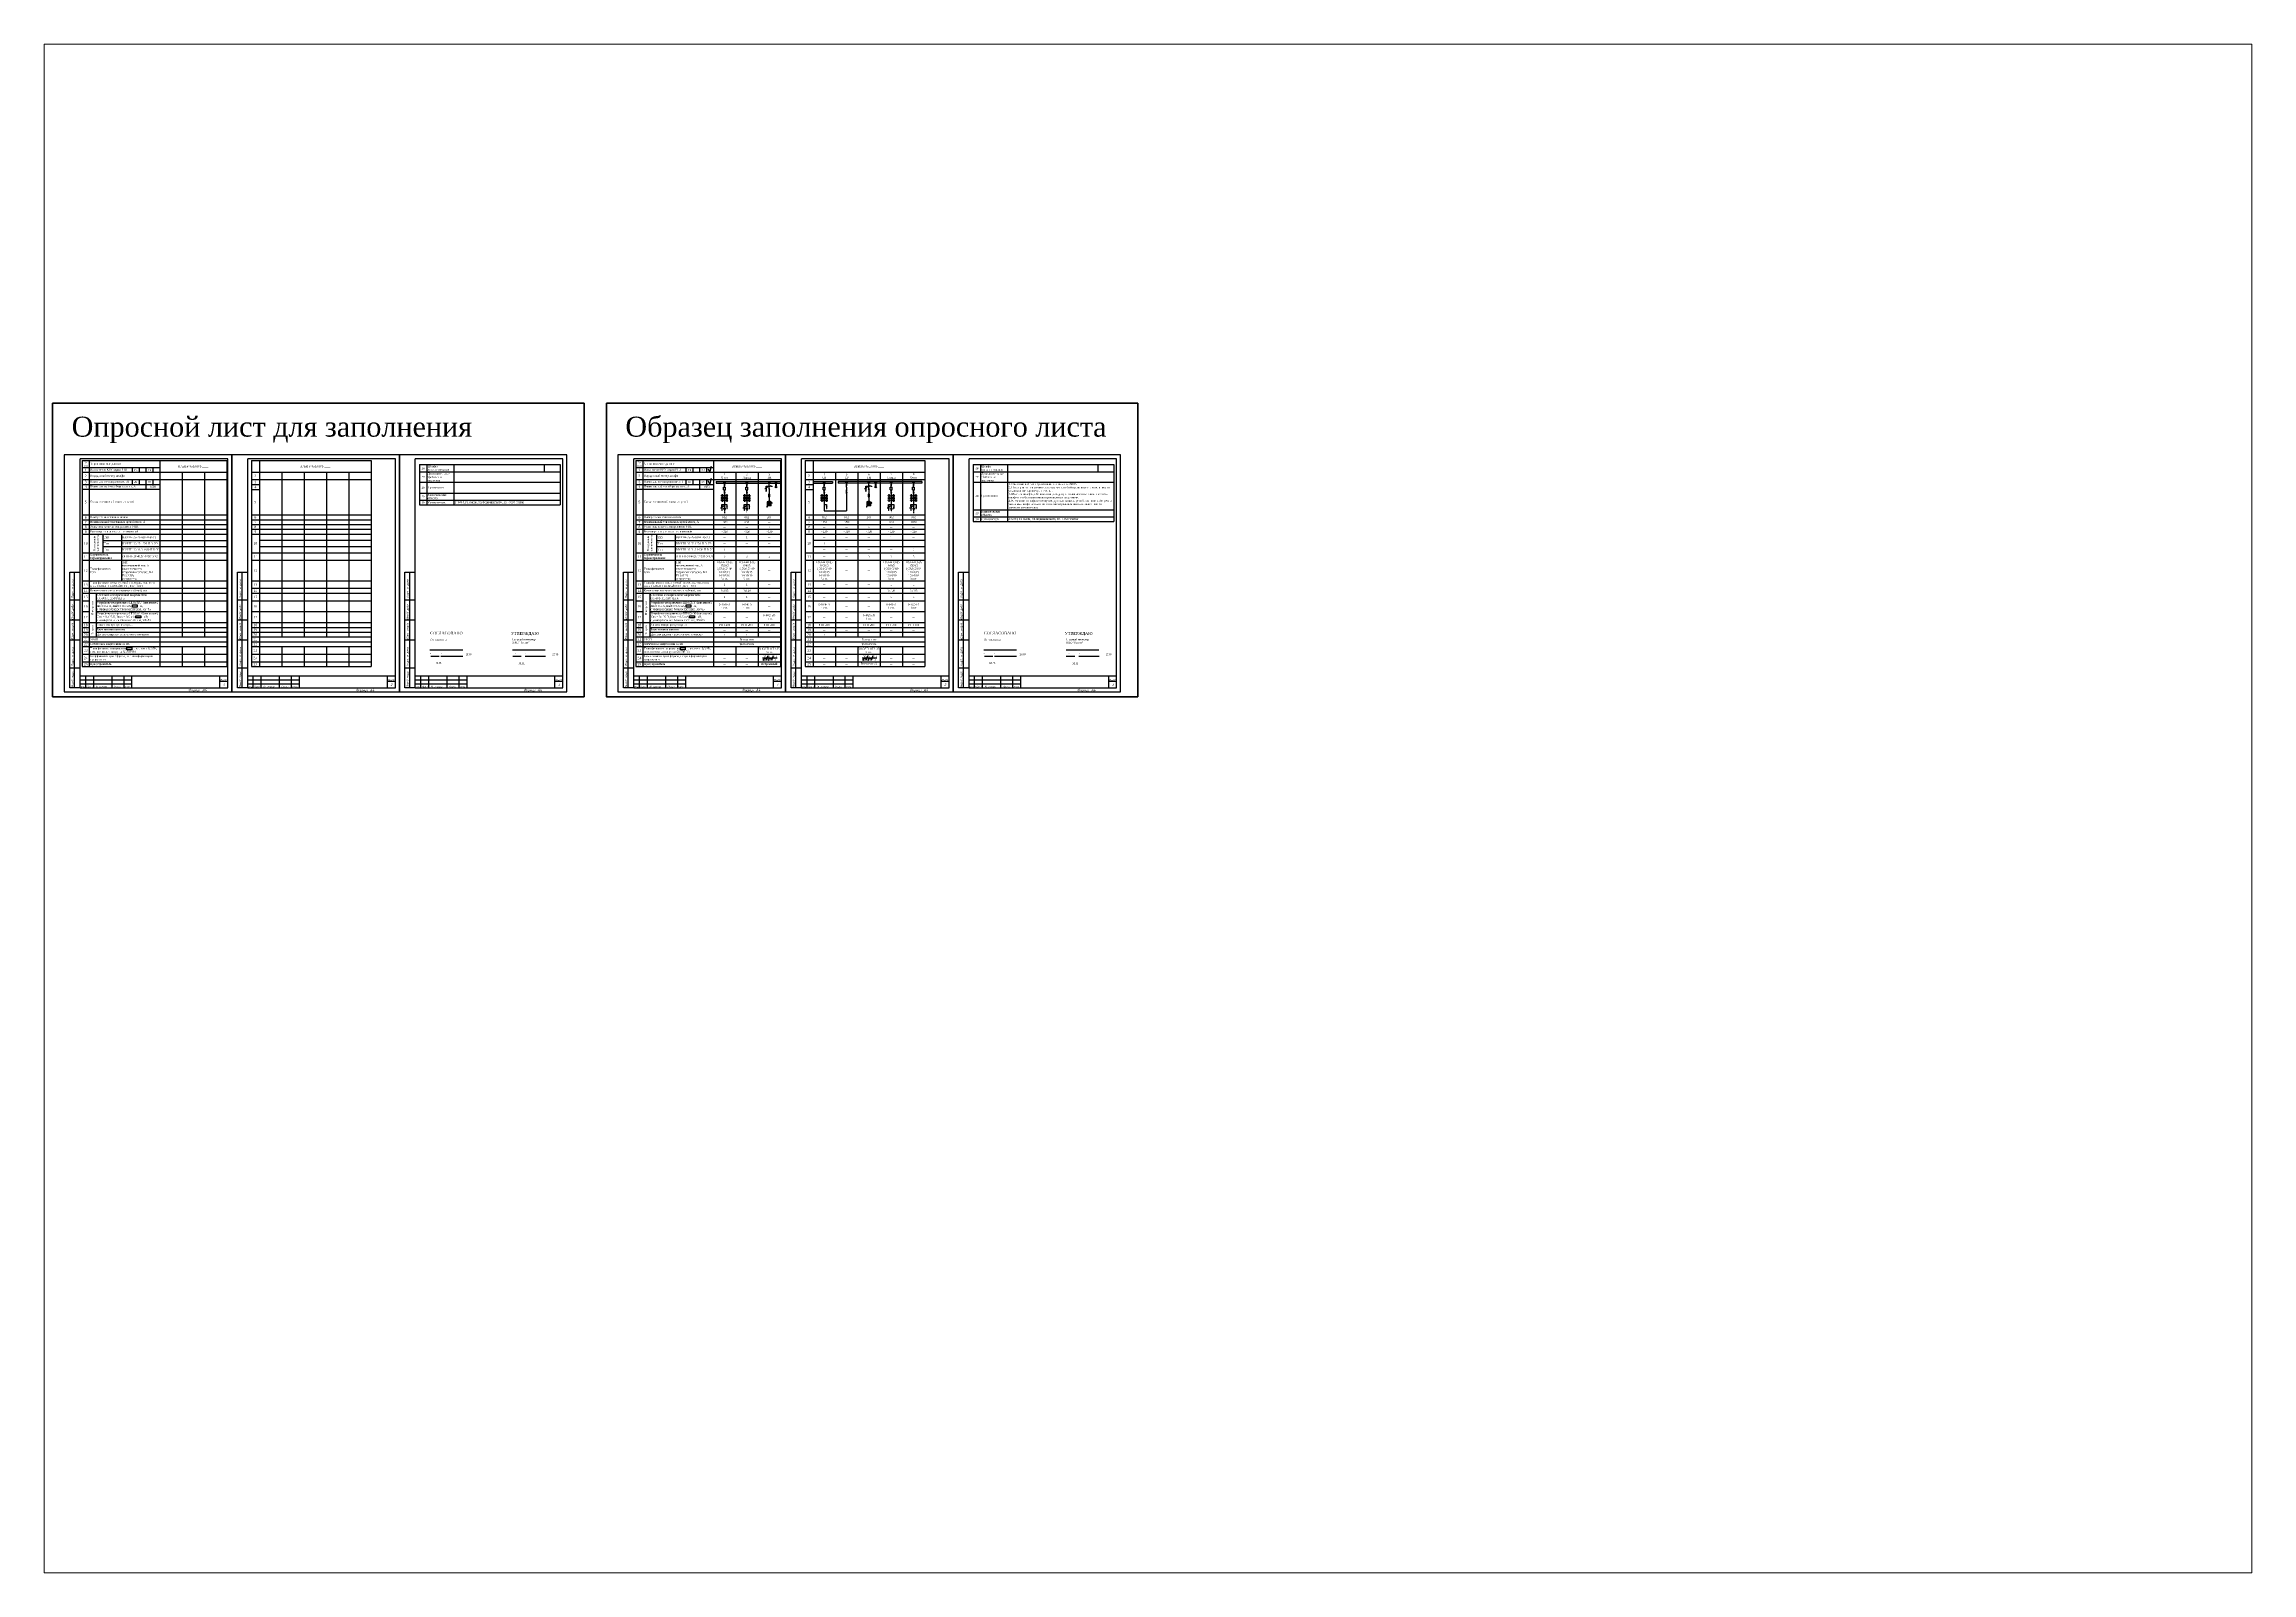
# Paper-space layout 'Лист11' of a CAD drawing. Extents: x 1.13 to 10.18, y 0.78 to 7.05.
# The model-space entities are those that its viewports show. They can reach past a viewport. Long polylines and large blocks are cut down to what shows.
import ezdxf
from ezdxf.enums import TextEntityAlignment as Align

# ---------------------------------------------------------------- set-up
doc = ezdxf.new("R2010")
doc.units = 0
doc.header["$MEASUREMENT"] = 0
doc.linetypes.add('НЕВИДИМАЯ2', pattern=[0.1875, 0.125, -0.0625])
doc.linetypes.add('ШТРИХОВАЯX2', pattern=[1.5, 1, -0.5])
doc.layers.get('0').update_dxf_attribs({"linetype": 'CONTINUOUS'})
doc.layers.add('1', color=7, linetype='CONTINUOUS')
doc.styles.add('ESKD1', font='simplex.shx', dxfattribs={"oblique": 15, "height": 3})
doc.styles.add('SIM', font='simplex.shx', dxfattribs={"oblique": 15})
doc.styles.get("Standard").update_dxf_attribs({"font": 'TIMES.TTF', "height": 2.5})
doc.styles.add('Бланк', font='TIMES.TTF', dxfattribs={"height": 2.5})
doc.styles.add('ОЛ', font='TIMES.TTF')

# ---------------------------------------------------------------- blocks, each defined once
blk = doc.blocks.new('*T29')
at = {"color": 0, "linetype": 'ByBlock', "lineweight": -2, "transparency": 16777216}
for p, q in [((0, 0), (150, 0)), ((0, 0), (0, -258.1)), ((10, 0), (10, -258.1)), ((150, 0), (150, -258.1)), ((0, -14.8), (150, -14.8)), ((0, -23.9), (150, -23.9)), ((38, -14.8), (38, -221.1)), ((66, -14.8), (66, -221.1)), ((94, -14.8), (94, -221.1)), ((122, -14.8), (122, -221.1)), ((0, -30.1), (10, -30.1)), ((0, -36.3), (10, -36.3)), ((0, -68.2), (150, -68.2)), ((0, -74.2), (150, -74.2)), ((0, -80.1), (150, -80.1)), ((0, -86.1), (150, -86.1)), ((0, -92.1), (150, -92.1)), ((10, -99.9), (150, -99.9)), ((10, -107.7), (150, -107.7)), ((0, -115.5), (150, -115.5)), ((0, -124.9), (150, -124.9)), ((0, -150.6), (150, -150.6)), ((0, -160.1), (150, -160.1)), ((0, -166.1), (150, -166.1)), ((0, -175.6), (150, -175.6)), ((0, -189.3), (150, -189.3)), ((0, -203.1), (150, -203.1)), ((0, -209.1), (150, -209.1)), ((0, -215.1), (150, -215.1)), ((0, -221.1), (150, -221.1)), ((0, -227.1), (150, -227.1)), ((0, -233.1), (150, -233.1)), ((0, -242.7), (150, -242.7)), ((38, -233.1), (38, -258.1)), ((66, -233.1), (66, -258.1)), ((94, -233.1), (94, -258.1)), ((122, -233.1), (122, -258.1)), ((0, -252.2), (150, -252.2)), ((0, -258.1), (150, -258.1))]:
    blk.add_line(p, q, dxfattribs=at)
at = {"color": 0, "transparency": 16777216, "attachment_point": 5}
for s, insert, char_height, width in [('2', (5, -19.3), 3, 9.88), ('3', (5, -27), 3, 9.88), ('4\\PСВ', (24, -19.3), 2.5, 27.88), ('5\\PСР', (52, -19.3), 2.5, 27.88), ('ВРЕИ.674513.001-____', (80, -7.4), 2.5, 139.88), ('6\\PТН', (80, -19.3), 2.5, 27.88), ('7\\PЛиния ', (108, -19.3), 2.5, 27.88), ('8\\PВвод', (136, -19.3), 2.5, 27.88), ('4', (5, -33.2), 3, 9.88), ('5', (5, -52.2), 3, 9.88), ('8', (5, -83.1), 3, 9.88), ('6', (5, -71.2), 3, 9.88), ('7', (5, -77.1), 3, 9.88), ('1250', (24, -77.1), 2.5, 27.88), ('102', (24, -71.2), 2.5, 27.88), ('1250', (52, -77.1), 2.5, 27.88), ('012', (52, -71.2), 2.5, 27.88), ('201', (80, -71.2), 2.5, 27.88), ('{\\W3;-}', (80, -77.1), 2.5, 27.88), ('1', (80, -83.1), 2.5, 27.88), ('002', (108, -71.2), 2.5, 27.88), ('630', (108, -77.1), 2.5, 27.88), ('1600', (136, -77.1), 2.5, 27.88), ('002', (136, -71.2), 2.5, 27.88), ('10', (5, -103.8), 3, 9.88), ('9', (5, -89.1), 3, 9.88), ('~220', (24, -89.1), 2.5, 27.88), ('{\\W3;-}', (24, -83.1), 2.5, 27.88), ('{\\W3;-}', (24, -96), 2.5, 27.88), ('1', (24, -103.8), 2.5, 27.88), ('~220', (52, -89.1), 2.5, 27.88), ('{\\W3;-}', (52, -83.1), 2.5, 27.88), ('{\\W3;-}', (52, -96), 2.5, 27.88), ('{\\W3;-}', (52, -103.8), 2.5, 27.88), ('~220', (80, -89.1), 2.5, 27.88), ('{\\W3;-}', (80, -96), 2.5, 27.88), ('{\\W3;-}', (80, -103.8), 2.5, 27.88), ('~220', (108, -89.1), 2.5, 27.88), ('{\\W3;-}', (108, -83.1), 2.5, 27.88), ('{\\W3;-}', (108, -103.8), 2.5, 27.88), ('1', (108, -96), 2.5, 27.88), ('~220', (136, -89.1), 2.5, 27.88), ('{\\W3;-}', (136, -83.1), 2.5, 27.88), ('{\\W3;-}', (136, -96), 2.5, 27.88), ('{\\W3;-}', (136, -103.8), 2.5, 27.88), ('1', (136, -111.6), 2.5, 27.88), ('11', (5, -120.2), 3, 9.88), ('12', (5, -137.8), 3, 9.88), ('{\\C256;ТОЛ-НТЗ-35\\P1000/5\\P\\fTimes New Roman|b0|i0|c238|p18;\\T0.95;0,\\fTimes New Roman|b0|i0|c204|p18;5\\fTimes New Roman|b0|i0|c238|p18;S\\fTimes New Roman|b0|i0|c204|p18;/0,5/10Р\\fTimes New Roman|b0|i0|c238|p18;\\T1;\\P\\fTimes New Roman|b0|i0|c204|p18;10/10/15\\P10/10/10\\fTimes New Roman|b0|i0|c238|p18;\\P\\fTimes New Roman|b0|i0|c204|p18;3\\fTimes New Roman|b0|i0|c238|p18; \\fTimes New Roman|b0|i0|c204|p18;шт\\fTimes New Roman|b0|i0|c238|p18;.}', (24, -137.8), 2.5, 27.88), ('{\\W3;-}', (24, -111.6), 2.5, 27.88), ('{\\W3;-}', (24, -120.2), 2.5, 27.88), ('{\\W3;-}', (52, -111.6), 2.5, 27.88), ('{\\W3;-}', (52, -120.2), 2.5, 27.88), ('{\\W3;-}', (52, -137.8), 2.5, 27.88), ('{\\W3;-}', (80, -111.6), 2.5, 27.88), ('{\\W3;-}', (80, -137.8), 2.5, 27.88), ('3', (80, -120.2), 2.5, 27.88), ('{\\C256;ТОЛ-НТЗ-35\\P600/5\\P\\fTimes New Roman|b0|i0|c238|p18;\\T0.95;0,\\fTimes New Roman|b0|i0|c204|p18;5\\fTimes New Roman|b0|i0|c238|p18;S\\fTimes New Roman|b0|i0|c204|p18;/0,5/10Р\\fTimes New Roman|b0|i0|c238|p18;\\T1;\\P\\fTimes New Roman|b0|i0|c204|p18;10/10/15\\P10/10/10\\fTimes New Roman|b0|i0|c238|p18;\\P\\fTimes New Roman|b0|i0|c204|p18;3\\fTimes New Roman|b0|i0|c238|p18; \\fTimes New Roman|b0|i0|c204|p18;шт\\fTimes New Roman|b0|i0|c238|p18;.}', (108, -137.8), 2.5, 27.88), ('{\\W3;-}', (108, -111.6), 2.5, 27.88), ('3', (108, -120.2), 2.5, 27.88), ('{\\C256;ТОЛ-НТЗ-35\\P1500/5\\P\\fTimes New Roman|b0|i0|c238|p18;\\T0.95;0,\\fTimes New Roman|b0|i0|c204|p18;5\\fTimes New Roman|b0|i0|c238|p18;S\\fTimes New Roman|b0|i0|c204|p18;/0,5/10Р\\fTimes New Roman|b0|i0|c238|p18;\\T1;\\P\\fTimes New Roman|b0|i0|c204|p18;10/10/15\\P10/10/10\\fTimes New Roman|b0|i0|c238|p18;\\P\\fTimes New Roman|b0|i0|c204|p18;3\\fTimes New Roman|b0|i0|c238|p18; \\fTimes New Roman|b0|i0|c204|p18;шт\\fTimes New Roman|b0|i0|c238|p18;.}', (136, -137.8), 2.5, 27.88), ('3', (136, -120.2), 2.5, 27.88), ('13', (5, -155.4), 3, 9.88), ('14', (5, -163.1), 3, 9.88), ('{\\W3;-}', (24, -155.4), 2.5, 27.88), ('{\\W3;-}', (24, -163.1), 2.5, 27.88), ('{\\W3;-}', (52, -155.4), 2.5, 27.88), ('{\\W3;-}', (52, -163.1), 2.5, 27.88), ('{\\W3;-}', (80, -155.4), 2.5, 27.88), ('{\\W3;-}', (80, -163.1), 2.5, 27.88), ('3х120', (108, -163.1), 2.5, 27.88), ('1', (108, -155.4), 2.5, 27.88), ('3х185', (136, -163.1), 2.5, 27.88), ('1', (136, -155.4), 2.5, 27.88), ('15', (5, -170.8), 3, 9.88), ('16', (5, -182.5), 3, 9.88), ('0-1000 А\\P1 шт.', (24, -182.5), 2.5, 27.88), ('{\\W3;-}', (24, -170.8), 2.5, 27.88), ('{\\W3;-}', (52, -170.8), 2.5, 27.88), ('{\\W3;-}', (52, -182.5), 2.5, 27.88), ('0-40,5 кВ\\P1 шт.', (80, -196.2), 2.5, 27.88), ('{\\W3;-}', (80, -170.8), 2.5, 27.88), ('{\\W3;-}', (80, -182.5), 2.5, 27.88), ('0-600 А\\P1 шт.', (108, -182.5), 2.5, 27.88), ('1', (108, -170.8), 2.5, 27.88), ('0-1500 А\\P1 шт.', (136, -182.5), 2.5, 27.88), ('1', (136, -170.8), 2.5, 27.88), ('20', (5, -218.1), 3, 9.88), ('17', (5, -196.2), 3, 9.88), ('18', (5, -206.1), 3, 9.88), ('19', (5, -212.1), 3, 9.88), ('РТН-200', (24, -206.1), 2.5, 27.88), ('{\\W3;-}', (24, -196.2), 2.5, 27.88), ('{\\W3;-}', (24, -212.1), 2.5, 27.88), ('+', (24, -218.1), 2.5, 27.88), ('{\\W3;-}', (52, -196.2), 2.5, 27.88), ('{\\W3;-}', (52, -206.1), 2.5, 27.88), ('{\\W3;-}', (52, -212.1), 2.5, 27.88), ('+', (52, -218.1), 2.5, 27.88), ('РТН-200', (80, -206.1), 2.5, 27.88), ('{\\W3;-}', (80, -212.1), 2.5, 27.88), ('+', (80, -218.1), 2.5, 27.88), ('РТН-200', (108, -206.1), 2.5, 27.88), ('{\\W3;-}', (108, -196.2), 2.5, 27.88), ('{\\W3;-}', (108, -212.1), 2.5, 27.88), ('+', (108, -218.1), 2.5, 27.88), ('РТН-200', (136, -206.1), 2.5, 27.88), ('{\\W3;-}', (136, -196.2), 2.5, 27.88), ('{\\W3;-}', (136, -212.1), 2.5, 27.88), ('+', (136, -218.1), 2.5, 27.88), ('21', (5, -224.1), 3, 9.88), ('22', (5, -230.1), 3, 9.88), ('23', (5, -237.9), 3, 9.88), ('24', (5, -247.4), 3, 9.88), ('{\\W3;-}', (24, -237.9), 2.5, 27.88), ('{\\W3;-}', (24, -247.4), 2.5, 27.88), ('{\\W3;-}', (52, -237.9), 2.5, 27.88), ('{\\W3;-}', (52, -247.4), 2.5, 27.88), ('ЗНОЛП-НТЗ-35\\P3 шт.', (80, -237.9), 2.5, 27.88), ('Выполнить', (80, -224.1), 2.5, 139.88), ('Выполнить', (80, -230.1), 2.5, 139.88), ('{\\W3;-}', (108, -237.9), 2.5, 27.88), ('{\\W3;-}', (108, -247.4), 2.5, 27.88), ('{\\W3;-}', (136, -237.9), 2.5, 27.88), ('{\\W3;-}', (136, -247.4), 2.5, 27.88), ('25', (5, -255.1), 3, 9.88), ('{\\W3;-}', (24, -255.1), 2.5, 27.88), ('{\\W3;-}', (52, -255.1), 2.5, 27.88), ('Встроенный', (80, -255.1), 2.5, 27.88), ('{\\W3;-}', (108, -255.1), 2.5, 27.88), ('{\\W3;-}', (136, -255.1), 2.5, 27.88)]:
    blk.add_mtext(s, dxfattribs=dict(at, insert=insert, char_height=char_height, width=width))
blk = doc.blocks.new('*T30')
at = {"color": 0, "linetype": 'ByBlock', "lineweight": -2, "transparency": 16777216}
for p, q in [((0, 0), (181.2, 0)), ((0, 0), (0, -258.2)), ((9, 0), (9, -258.2)), ((97.2, 0), (97.2, -258.2)), ((181.2, 0), (181.2, -258.2)), ((0, -8.8), (97.2, -8.8)), ((0, -14.8), (181.2, -14.8)), ((0, -23.9), (181.2, -23.9)), ((62.7, -8.8), (62.7, -14.8)), ((62.7, -23.9), (62.7, -29.9)), ((71.3, -8.8), (71.3, -14.8)), ((71.3, -23.9), (71.3, -29.9)), ((79.9, -8.8), (79.9, -14.8)), ((79.9, -23.9), (79.9, -35.9)), ((88.6, -8.8), (88.6, -14.8)), ((88.6, -23.9), (88.6, -29.9)), ((125.2, -14.8), (125.2, -221.1)), ((153.2, -14.8), (153.2, -221.1)), ((0, -29.9), (97.2, -29.9)), ((0, -35.9), (97.2, -35.9)), ((0, -68.2), (181.2, -68.2)), ((0, -74.2), (181.2, -74.2)), ((0, -80.2), (181.2, -80.2)), ((0, -86.2), (181.2, -86.2)), ((0, -92.2), (181.2, -92.2)), ((26.1, -92.2), (26.1, -115.6)), ((26.1, -100), (181.2, -100)), ((26.1, -107.8), (181.2, -107.8)), ((49.3, -92.2), (49.3, -150.6)), ((0, -115.6), (181.2, -115.6)), ((0, -125), (181.2, -125)), ((0, -150.6), (181.2, -150.6)), ((0, -160.1), (181.2, -160.1)), ((0, -166.1), (181.2, -166.1)), ((0, -175.6), (9, -175.6)), ((0, -189.3), (9, -189.3)), ((17.5, -166.1), (17.5, -221.1)), ((17.5, -175.6), (181.2, -175.6)), ((17.5, -189.3), (181.2, -189.3)), ((0, -203.1), (181.2, -203.1)), ((0, -209.1), (9, -209.1)), ((0, -215.1), (9, -215.1)), ((0, -221.1), (181.2, -221.1)), ((17.5, -209.1), (181.2, -209.1)), ((17.5, -215.1), (181.2, -215.1)), ((0, -227.1), (181.2, -227.1)), ((0, -233.1), (181.2, -233.1)), ((0, -242.7), (181.2, -242.7)), ((125.2, -233.1), (125.2, -258.2)), ((153.2, -233.1), (153.2, -258.2)), ((0, -252.2), (181.2, -252.2)), ((0, -258.2), (181.2, -258.2))]:
    blk.add_line(p, q, dxfattribs=at)
at = {"color": 0, "transparency": 16777216, "style": 'Бланк'}
for s, insert, char_height, width, attachment_point in [('№\\Pп/п', (4.5, -4.4), 2.5, 7, 5), ('2', (4.5, -19.3), 3, 7, 5), ('3', (4.5, -26.9), 3, 7, 5), ('1', (4.5, -11.8), 3, 7, 5), ('Исполнение КРУ серии РТН', (10, -11.8), 2.5, 51.704, 4), ('Порядковый номер шкафа ', (10, -19.3), 2.5, 86.183, 4), ('Номинальное напряжение, кВ', (10, -26.9), 2.5, 51.704, 4), ('Запрашиваемые данные', (10, -4.4), 2.5, 86.183, 4), ('У1', (67, -11.8), 2.5, 6.62, 5), ('20', (67, -26.9), 2.5, 6.62, 5), ('У3', (84.3, -11.8), 2.5, 6.62, 5), ('35', (84.3, -26.9), 2.5, 6.62, 5), ('1\\PВвод', (111.2, -19.3), 2.5, 26, 5), ('ВРЕИ.674513.001-____', (139.2, -7.4), 2.5, 82, 5), ('2\\PЛиния ', (139.2, -19.3), 2.5, 26, 5), ('3 \\PТН', (167.2, -19.3), 2.5, 26, 5), ('4', (4.5, -32.9), 3, 7, 5), ('5', (4.5, -52), 3, 7, 5), ('Номинальный ток сборных шин, А', (10, -32.9), 2.5, 68.943, 4), ('{\\C256;Схема соединений главных цепей}', (10, -52), 2.5, 86.183, 4), ('1600', (88.6, -32.9), 2.5, 15.24, 5), ('8', (4.5, -83.2), 3, 7, 5), ('6', (4.5, -71.2), 3, 7, 5), ('7', (4.5, -77.2), 3, 7, 5), ('{\\C256;Номер схемы главных цепей}', (10, -71.2), 2.5, 86.183, 4), ('Номинальный ток главных цепей ячеек, А', (10, -77.2), 2.5, 86.183, 4), ('Указатель наличия напряжения УНН', (10, -83.2), 2.5, 86.183, 4), ('1600', (111.2, -77.2), 2.5, 26, 5), ('002', (111.2, -71.2), 2.5, 26, 5), ('002', (139.2, -71.2), 2.5, 26, 5), ('630', (139.2, -77.2), 2.5, 26, 5), ('201', (167.2, -71.2), 2.5, 26, 5), ('{\\W3;-}', (167.2, -77.2), 2.5, 26, 5), ('1', (167.2, -83.2), 2.5, 26, 5), ('10', (4.5, -103.9), 3, 7, 5), ('9', (4.5, -89.2), 3, 7, 5), ('{\\C256;Род оперативного тока - переменный}', (10, -89.2), 2.5, 86.183, 4), ('Тип', (27.1, -96.1), 2.5, 21.248, 4), ('Тип', (27.1, -103.9), 2.5, 21.248, 4), ('Тип', (27.1, -111.7), 2.5, 21.248, 4), ('ВВ/РТН-35-25-630-П-В-У3 ', (50.3, -96.1), 2.4, 45.884, 4), ('ВВ/РТН-35-25-1250-П-В-У3 ', (50.3, -103.9), 2.4, 45.884, 4), ('ВВ/РТН-35-31,5-1600-П-В-У3 ', (50.3, -111.7), 2.4, 45.884, 4), ('~220', (111.2, -89.2), 2.5, 26, 5), ('{\\W3;-}', (111.2, -83.2), 2.5, 26, 5), ('{\\W3;-}', (111.2, -96.1), 2.5, 26, 5), ('{\\W3;-}', (111.2, -103.9), 2.5, 26, 5), ('1', (111.2, -111.7), 2.5, 26, 5), ('~220', (139.2, -89.2), 2.5, 26, 5), ('{\\W3;-}', (139.2, -83.2), 2.5, 26, 5), ('{\\W3;-}', (139.2, -103.9), 2.5, 26, 5), ('1', (139.2, -96.1), 2.5, 26, 5), ('~220', (167.2, -89.2), 2.5, 26, 5), ('{\\W3;-}', (167.2, -96.1), 2.5, 26, 5), ('{\\W3;-}', (167.2, -103.9), 2.5, 26, 5), ('11', (4.5, -120.3), 3, 7, 5), ('12', (4.5, -137.8), 3, 7, 5), ('Ограничитель перенапряжения', (10, -120.3), 2.5, 38.299, 4), ('{\\C256;Трансформатор \\Pтока }', (10, -137.8), 2.5, 38.299, 4), ('{\\C256;Тип    \\fTimes New Roman|b0|i0|c238|p18;\\P\\fTimes New Roman|b0|i0|c204|p18;номинальный ток, А\\Pкласс точности\\Pвторичная нагрузка\\fTimes New Roman|b0|i0|c238|p18;, \\fTimes New Roman|b0|i0|c204|p18;ВА\\PFS (ALF)\\Pколичество}', (50.3, -137.8), 2.5, 45.884, 4), ('\\A1;{\\C256;ОПН\\fTimes New Roman|b0|i0|c238|p18;-\\fTimes New Roman|b0|i0|c204|p18;П\\fTimes New Roman|b0|i0|c238|p18;-\\fTimes New Roman|b0|i0|c204|p18;35\\fTimes New Roman|b0|i0|c238|p18;/\\fTimes New Roman|b0|i0|c204|p18;40,5\\fTimes New Roman|b0|i0|c238|p18;/10/\\fTimes New Roman|b0|i0|c204|p18;550\\fTimes New Roman|b0|i0|c238|p18; \\fTimes New Roman|b0|i0|c204|p18;УХЛ1}', (50.3, -120.3), 2.5, 45.884, 4), ('{\\C256;ТОЛ-НТЗ-35\\P1500/5\\P\\fTimes New Roman|b0|i0|c238|p18;\\T0.95;0,\\fTimes New Roman|b0|i0|c204|p18;5\\fTimes New Roman|b0|i0|c238|p18;S\\fTimes New Roman|b0|i0|c204|p18;/0,5/10Р\\fTimes New Roman|b0|i0|c238|p18;\\T1;\\P\\fTimes New Roman|b0|i0|c204|p18;10/10/15\\P10/10/10\\fTimes New Roman|b0|i0|c238|p18;\\P\\fTimes New Roman|b0|i0|c204|p18;3\\fTimes New Roman|b0|i0|c238|p18; \\fTimes New Roman|b0|i0|c204|p18;шт\\fTimes New Roman|b0|i0|c238|p18;.}', (111.2, -137.8), 2.5, 26, 5), ('3', (111.2, -120.3), 2.5, 26, 5), ('{\\C256;ТОЛ-НТЗ-35\\P600/5\\P\\fTimes New Roman|b0|i0|c238|p18;\\T0.95;0,\\fTimes New Roman|b0|i0|c204|p18;5\\fTimes New Roman|b0|i0|c238|p18;S\\fTimes New Roman|b0|i0|c204|p18;/0,5/10Р\\fTimes New Roman|b0|i0|c238|p18;\\T1;\\P\\fTimes New Roman|b0|i0|c204|p18;10/10/15\\P10/10/10\\fTimes New Roman|b0|i0|c238|p18;\\P\\fTimes New Roman|b0|i0|c204|p18;3\\fTimes New Roman|b0|i0|c238|p18; \\fTimes New Roman|b0|i0|c204|p18;шт\\fTimes New Roman|b0|i0|c238|p18;.}', (139.2, -137.8), 2.5, 26, 5), ('{\\W3;-}', (139.2, -111.7), 2.5, 26, 5), ('3', (139.2, -120.3), 2.5, 26, 5), ('{\\W3;-}', (167.2, -111.7), 2.5, 26, 5), ('{\\W3;-}', (167.2, -137.8), 2.5, 26, 5), ('3', (167.2, -120.3), 2.5, 26, 5), ('13', (4.5, -155.4), 3, 7, 5), ('14', (4.5, -163.1), 3, 7, 5), ('{\\C256;Трансформатор тока нулевой последовательности типа ТЗЛК-НТЗ-0.66-200 У2 , Ктт = 60/1        }', (10, -155.4), 2.5, 86.183, 4), ('Количество и сечение силовых кабелей, мм', (10, -163.1), 2.5, 86.183, 4), ('3х185', (111.2, -163.1), 2.5, 26, 5), ('1', (111.2, -155.4), 2.5, 26, 5), ('3х120', (139.2, -163.1), 2.5, 26, 5), ('1', (139.2, -155.4), 2.5, 26, 5), ('{\\W3;-}', (167.2, -155.4), 2.5, 26, 5), ('{\\W3;-}', (167.2, -163.1), 2.5, 26, 5), ('15', (4.5, -170.8), 3, 7, 5), ('16', (4.5, -182.5), 3, 7, 5), ('{\\T0.9;\\C256;Устройство измерительное ЦП\\fTimes New Roman|b0|i0|c238|p18;8501/14\\fTimes New Roman|b0|i0|c204|p18; (или аналог)\\fTimes New Roman|b0|i0|c238|p18;,\\fTimes New Roman|b0|i0|c204|p18;\\T1;\\C1; \\fTimes New Roman|b0|i0|c238|p18;\\C0;I}вх {\\fTimes New Roman|b0|i0|c238|p18;= 0-5 }А{\\fTimes New Roman|b0|i0|c238|p18;, I}вых {\\fTimes New Roman|b0|i0|c238|p18;= }0-5{\\fTimes New Roman|b0|i0|c238|p18; }мА{\\fTimes New Roman|b0|i0|c238|p18;,   }  {\\fTimes New Roman|b0|i0|c238|p18;      }А, \\Pс универсальным блоком питания{\\fTimes New Roman|b0|i0|c238|p18;, RS485} ', (18.5, -182.5), 2.5, 77.676, 4), ('{\\H1.25x;\\T0.9;\\C256;Устройство измерительное ЦП\\fTimes New Roman|b0|i0|c238|p18;8501/16\\fTimes New Roman|b0|i0|c204|p18; (или аналог),\\fTimes New Roman|b0|i0|c238|p18;\\T1; \\C0; U\\fTimes New Roman|b0|i0|c204|p18;вх \\fTimes New Roman|b0|i0|c238|p18;= 0-125 \\fTimes New Roman|b0|i0|c204|p18;В\\fTimes New Roman|b0|i0|c238|p18;, I\\fTimes New Roman|b0|i0|c204|p18;вых \\fTimes New Roman|b0|i0|c238|p18;= \\fTimes New Roman|b0|i0|c204|p18;0-5\\fTimes New Roman|b0|i0|c238|p18; \\fTimes New Roman|b0|i0|c204|p18;мА\\fTimes New Roman|b0|i0|c238|p18;,           \\fTimes New Roman|b0|i0|c204|p18;кВ\\fTimes New Roman|b0|i0|c238|p18;, \\fTimes New Roman|b0|i0|c204|p18;\\Pс универсальным блоком питания\\fTimes New Roman|b0|i0|c238|p18;, RS485} ', (18.5, -196.2), 2, 77.676, 4), ('Счетчики электрической энергии типа \\P{\\C256;СС-301-1.1/М/P (L) K }', (18.5, -170.8), 2.5, 77.676, 4), ('0-1500 А\\P1 шт.', (111.2, -182.5), 2.5, 26, 5), ('1', (111.2, -170.8), 2.5, 26, 5), ('0-600 А\\P1 шт.', (139.2, -182.5), 2.5, 26, 5), ('1', (139.2, -170.8), 2.5, 26, 5), ('0-40,5 кВ\\P1 шт.', (167.2, -196.2), 2.5, 26, 5), ('{\\W3;-}', (167.2, -170.8), 2.5, 26, 5), ('{\\W3;-}', (167.2, -182.5), 2.5, 26, 5), ('20', (4.5, -218.1), 3, 7, 5), ('17', (4.5, -196.2), 3, 7, 5), ('18', (4.5, -206.1), 3, 7, 5), ('19', (4.5, -212.1), 3, 7, 5), ('Дуговая защита - волоконно-оптическая ', (18.5, -218.1), 2.5, 77.676, 4), ('Блок питания защиты', (18.5, -212.1), 2.5, 77.676, 4), ('Защита микропроцессорная ', (18.5, -206.1), 2.5, 77.676, 4), ('РТН-200', (111.2, -206.1), 2.5, 26, 5), ('{\\W3;-}', (111.2, -196.2), 2.5, 26, 5), ('{\\W3;-}', (111.2, -212.1), 2.5, 26, 5), ('+', (111.2, -218.1), 2.5, 26, 5), ('РТН-200', (139.2, -206.1), 2.5, 26, 5), ('{\\W3;-}', (139.2, -196.2), 2.5, 26, 5), ('{\\W3;-}', (139.2, -212.1), 2.5, 26, 5), ('+', (139.2, -218.1), 2.5, 26, 5), ('РТН-200', (167.2, -206.1), 2.5, 26, 5), ('{\\W3;-}', (167.2, -212.1), 2.5, 26, 5), ('+', (167.2, -218.1), 2.5, 26, 5), ('21', (4.5, -224.1), 3, 7, 5), ('22', (4.5, -230.1), 3, 7, 5), ('23', (4.5, -237.9), 3, 7, 5), ('24', (4.5, -247.4), 3, 7, 5), ('Логическая защита шин 35 кВ', (10, -230.1), 2.5, 86.183, 4), ('УРОВ', (10, -224.1), 2.5, 86.183, 4), ('\\A1;Трансформатор напряжения          , кл. точн. 0,5/3Р, ном. вторичная нагрузка 60/200 ВА ', (10, -237.9), 2.5, 86.183, 4), ('{\\C256;Коэффициент трансформации трансформаторов напряжения        }', (10, -247.4), 2.5, 86.183, 4), ('{\\W3;-}', (111.2, -237.9), 2.5, 26, 5), ('{\\W3;-}', (111.2, -247.4), 2.5, 26, 5), ('Выполнить', (139.2, -224.1), 2.5, 82, 5), ('Выполнить', (139.2, -230.1), 2.5, 82, 5), ('{\\W3;-}', (139.2, -237.9), 2.5, 26, 5), ('{\\W3;-}', (139.2, -247.4), 2.5, 26, 5), ('ЗНОЛП-НТЗ-35\\P3 шт.', (167.2, -237.9), 2.5, 26, 5), ('25', (4.5, -255.2), 3, 7, 5), ('{\\C256;Предохранитель}', (10, -255.2), 2.5, 86.183, 4), ('{\\W3;-}', (111.2, -255.2), 2.5, 26, 5), ('{\\W3;-}', (139.2, -255.2), 2.5, 26, 5), ('Встроенный', (167.2, -255.2), 2.5, 26, 5)]:
    blk.add_mtext(s, dxfattribs=dict(at, insert=insert, char_height=char_height, width=width, attachment_point=attachment_point))
at = {"color": 0, "transparency": 16777216, "char_height": 2.5, "attachment_point": 5, "rotation": 90, "style": 'Бланк'}
for s, insert, width in [('{\\C256;Вакуумный\\Pвыключатель}', (17.5, -103.9), 21.4), ('{\\C256;Измерение}', (13.3, -184.6), 35.032), ('{\\C256;Защита}', (13.3, -212.1), 16)]:
    blk.add_mtext(s, dxfattribs=dict(at, insert=insert, width=width))
blk = doc.blocks.new('*U12')
at = {"linetype": 'Continuous'}
blk.add_line((0, 0), (0, -297), dxfattribs=at)
at = {"layer": '1', "color": 0}
for p, q in [((210, 0), (0, 0)), ((210, -297), (210, 0)), ((20, -292), (20, -5)), ((205, -5), (20, -5)), ((205, -292), (205, -5)), ((7, -292), (7, -147)), ((7, -147), (20, -147)), ((13, -292), (13, -147)), ((20, -182), (7, -182)), ((20, -207), (7, -207)), ((20, -232), (7, -232)), ((20, -267), (7, -267)), ((0, -297), (210, -297)), ((20, -292), (7, -292)), ((205, -277), (20, -277)), ((85, -282), (20, -282)), ((85, -287), (20, -287)), ((20, -292), (205, -292)), ((27, -292), (27, -277)), ((37, -292), (37, -277)), ((60, -292), (60, -277)), ((75, -292), (75, -277)), ((85, -292), (85, -277)), ((195, -292), (195, -277)), ((205, -284), (195, -284))]:
    blk.add_line(p, q, dxfattribs=at)
at = {"style": 'ОЛ', "flags": 2}
for tag, height, p in [('НОМЕР', 3, (140, -281.6)), ('ОБЪЕКТ', 2, (140, -287.4))]:
    blk.add_attdef(tag, text='', height=height, dxfattribs=at).set_placement(p, align=Align.MIDDLE_CENTER)
at = {"style": 'ESKD1', "oblique": 15}
blk.add_attdef('ЛИСТ', text='', height=3, dxfattribs=at).set_placement((200, -288), align=Align.MIDDLE_CENTER)
at = {"layer": '1', "color": 0, "style": 'SIM', "oblique": 15}
for s, p in [('Подп. и дата', (11.5, -179.5)), ('Инв.N дубл.', (11.5, -206.5)), ('Взам. инв.N', (11.5, -231.5)), ('Подп. и дата', (11.5, -264.5)), ('Инв.N подл.', (11.5, -291.5))]:
    blk.add_text(s, height=2.5, rotation=90, dxfattribs=at).set_placement(p)
for s, height, p in [('Изм.', 2, (20.5, -291.5)), ('Лист', 2.5, (27.5, -291.5)), ('N докум.', 2.5, (39.5, -291.5)), ('Подп.', 2.5, (62, -291.5)), ('Дата', 2, (75.5, -291.5)), ('Формат А4', 3, (155.5, -296)), ('Лист', 2.5, (195, -283.4))]:
    blk.add_text(s, height=height, dxfattribs=at).set_placement(p)
blk = doc.blocks.new('*T28')
at = {"color": 0, "linetype": 'ByBlock', "lineweight": -2, "transparency": 16777216}
for p, q in [((0, 0), (176.2, 0)), ((0, 0), (0, -22.1)), ((9, 0), (9, -22.1)), ((43, 0), (43, -22.1)), ((156, 0), (156, -9.2)), ((176.2, 0), (176.2, -22.1)), ((0, -9.2), (176.2, -9.2)), ((0, -22.1), (176.2, -22.1))]:
    blk.add_line(p, q, dxfattribs=at)
at = {"color": 0, "transparency": 16777216, "char_height": 2.5, "style": 'Бланк'}
for s, insert, width, attachment_point in [('26', (4.5, -4.6), 7, 5), ('27', (4.5, -15.7), 7, 5), ('Шкафы дополнительные', (10, -4.6), 32, 4), ('Дополнительные требования заказчика', (10, -15.7), 32, 4)]:
    blk.add_mtext(s, dxfattribs=dict(at, insert=insert, width=width, attachment_point=attachment_point))
blk = doc.blocks.new('*T27')
at = {"color": 0, "linetype": 'ByBlock', "lineweight": -2, "transparency": 16777216}
for p, q in [((0, 0), (176.2, 0)), ((0, 0), (0, -49.4)), ((9, 0), (9, -49.4)), ((43, 0), (43, -49.4)), ((176.2, 0), (176.2, -49.4)), ((0, -34.4), (176.2, -34.4)), ((0, -43.2), (176.2, -43.2)), ((0, -49.4), (176.2, -49.4))]:
    blk.add_line(p, q, dxfattribs=at)
at = {"color": 0, "transparency": 16777216, "char_height": 2.5, "style": 'Бланк'}
for s, insert, width, attachment_point in [('28', (4.5, -17.2), 7, 5), ('Примечания', (10, -17.2), 32, 4), ('\\A1;{\\C256;1. Оперативный ток переменный, напряжение 220 В.\\P2\\fTimes New Roman|b0|i0|c238|p18;. \\fTimes New Roman|b0|i0|c204|p18;Предприятие\\fTimes New Roman|b0|i0|c238|p18;-\\fTimes New Roman|b0|i0|c204|p18;изготовитель оставляет за собой право вносить изменения\\fTimes New Roman|b0|i0|c238|p18;, \\fTimes New Roman|b0|i0|c204|p18;не ухудшающие параметры изделия\\fTimes New Roman|b0|i0|c238|p18;.\\fTimes New Roman|b0|i0|c204|p18;\\P3\\fTimes New Roman|b0|i0|c238|p18;. \\fTimes New Roman|b0|i0|c204|p18;Монтаж шкафов\\fTimes New Roman|b0|i0|c238|p18;, \\A0;\\fTimes New Roman|b0|i0|c204|p18;сборных шин, входящих в комплект поставки, и монтаж шкафов по сборным шинам производится заказчиком\\A1;.\\P\\A0;4. Клеммники шкафов,освещение, дуговая защита, цепи блокировки,обогрев, а также \\T0.95;межшкафные соединения по магистральным шинкам - выполняются заводом-изготовителем.}', (44, -1), 131.187, 1), ('29', (4.5, -38.8), 7, 5), ('30', (4.5, -46.3), 7, 5), ('Наименование объекта', (10, -38.8), 32, 4), ('Изготовитель', (10, -46.3), 32, 4), ('{\\fTimes New Roman Cyr|b0|i0|c204|p18;\\C256;246044, г.Гомель, ул.Федюнинского, 19,  ОАО"Ратон"}', (44, -46.3), 131.187, 4)]:
    blk.add_mtext(s, dxfattribs=dict(at, insert=insert, width=width, attachment_point=attachment_point))
blk = doc.blocks.new('*U38')
for p, q in [((2.9, 3.9), (8.2, 3.9)), ((3.5, 1.9), (4.1, 1.9)), ((4.1, 1.9), (4.4, 0.7)), ((4.4, 0.7), (5, 3.4)), ((5, 3.4), (7.3, 3.4)), ((9.6, 6.8), (7.7, 0.6)), ((9.4, 3.9), (14.7, 3.9)), ((9.9, 1.7), (10.5, 1.7)), ((10.5, 1.7), (10.8, 0.6)), ((10.8, 0.6), (11.5, 3.3)), ((11.5, 3.3), (13.8, 3.3)), ((16.2, 6.8), (14.3, 0.6)), ((16, 3.9), (21.3, 3.9))]:
    blk.add_line(p, q)
for s, p in [('35', (4.1, 4.2)), ('3', (5.2, 0.7)), ('0,1', (10.2, 4.2)), ('3', (11.6, 0.6)), ('0,1', (16.7, 4.2)), ('3', (18.2, 0.6))]:
    blk.add_text(s, height=2.5).set_placement(p)
blk = doc.blocks.new('*U7')
blk.add_line((0, 0), (0, -3))
at = {"layer": '1', "color": 0}
for p, q in [((-3, -3), (3, -3)), ((-1.5, -4), (1.5, -4)), ((-0.5, -5), (0.5, -5))]:
    blk.add_line(p, q, dxfattribs=at)
blk = doc.blocks.new('*U31')
at = {"ltscale": 5}
for p, q in [((-4.9, -9.3), (-5.6, -9.3)), ((-4.9, -9.3), (-2.7, -7.1)), ((-1.9, -7.1), (-2.7, -7.1)), ((1, -5.8), (1, -6.2))]:
    blk.add_line(p, q, dxfattribs=at)
for p, q in [((-4.5, -11.5), (-3.1, -11.5)), ((-3.4, -7.1), (-4.2, -7.1)), ((-4.2, -7.1), (-4.2, -9.3)), ((-4.2, -9.3), (-3.4, -9.3)), ((-4.1, -11.7), (-3.5, -11.7)), ((-3.9, -11.9), (-3.7, -11.9)), ((-3.8, -7.1), (-3.8, -6)), ((-3.8, -6), (0, -6)), ((-3.8, -9.3), (-3.8, -11.5)), ((-3.4, -9.3), (-3.4, -7.1)), ((0.9, -15.7), (-0.9, -15.7)), ((-0.9, -15.7), (-0.9, -19.4)), ((-0.9, -19.4), (0.9, -19.4)), ((0, -9.1), (-0.7, -9.8)), ((0, -9.8), (-0.7, -10.5)), ((-0.4, -25), (0.1, -25.5)), ((-0.4, -27.3), (0, -27.9)), ((0, -9.1), (0, -1.9)), ((0, -6), (1, -6)), ((0.7, -9.8), (0, -9.1)), ((0.7, -10.5), (0, -9.8)), ((0, -10.5), (0, -24.2)), ((0, -27.9), (0.4, -27.3)), ((0.1, -25.5), (0.4, -24.9)), ((0.1, -25.5), (0.1, -26)), ((0.9, -19.4), (0.9, -15.7)), ((2.3, -6), (1, -5.4)), ((1.6, -26.2), (2.3, -26.6)), ((1.6, -26.2), (1.6, -27.3)), ((1.6, -27.3), (2.4, -27)), ((2.3, -6), (3.4, -6)), ((3.4, -6), (3.4, -5.4)), ((3.4, -6), (3.4, -6.7)), ((3.6, -6.3), (3.6, -5.7)), ((3.8, -6.1), (3.8, -5.9)), ((0, -27.9), (-0.5, -27.9)), ((0, -27.9), (0, -28.3))]:
    blk.add_line(p, q)
at = {"linetype": 'ШТРИХОВАЯX2'}
for p, q in [((0.1, -25.5), (-2.7, -25.5)), ((-2.7, -25.5), (-2.7, -31)), ((2.4, -30.4), (2.4, -27)), ((2.4, -30.4), (-2.7, -30.4)), ((-0.5, -27.9), (-0.5, -30.4))]:
    blk.add_line(p, q, dxfattribs=at)
at = {"linetype": 'НЕВИДИМАЯ2', "ltscale": 5, "const_width": 0.22}
for points in [[(-0.1, -6, 1), (0.1, -6, 1)], [(-0.6, -30.4, 1), (-0.4, -30.4, 1)]]:
    blk.add_lwpolyline(points, format="xyb", close=True, dxfattribs=at)
blk.add_circle((0, -1), 0.954)
at = {"ltscale": 5}
for centre in [(0, -25.6), (0, -27.9), (1.9, -26.8)]:
    blk.add_circle(centre, 1.36, dxfattribs=at)
at = {"xscale": 0.25, "yscale": 0.25, "zscale": 0.25}
blk.add_blockref('*U7', (-2.7, -30.4), dxfattribs=at)
blk = doc.blocks.new('*U4')
blk.add_lwpolyline([(0, 6, 0, 2, 0), (0, 0, 3, 3, 0)], format="xyseb")
blk = doc.blocks.new('*U32')
for p, q in [((-2.9, -15.9), (-2.9, -25.5)), ((-1.1, -10.5), (-1.1, -7.2)), ((-1.1, -7.2), (1.1, -7.2)), ((-1.1, -10.5), (1.1, -10.5)), ((0, -4.4), (-0.7, -3.8)), ((-0.7, -4.4), (0, -5.1)), ((0, -12.4), (-0.7, -13.1)), ((0, -13.2), (-0.7, -13.9)), ((0, -1.9), (0, -4.4)), ((0, -4.4), (0.7, -3.8)), ((0, -5.1), (0.7, -4.4)), ((0, -7.2), (0, -5.1)), ((0, -10.5), (0, -12.4)), ((0, -12.4), (0, -10.5)), ((0.7, -13.1), (0, -12.4)), ((0, -15.1), (0, -13.2)), ((0, -13.2), (0.7, -13.9)), ((1.1, -10.5), (1.1, -7.2)), ((2.8, -15.9), (2.8, -25.5)), ((-3.8, -35.6), (-2.5, -35.6)), ((-2.7, -31.2), (-3.6, -31.2)), ((-3.6, -31.2), (-3.6, -33.4)), ((-3.6, -33.4), (-2.7, -33.4)), ((-3.5, -35.8), (-2.8, -35.8)), ((-3.3, -36), (-3.1, -36)), ((-3.2, -31.2), (-3.2, -29)), ((-3.2, -29), (0, -29)), ((-3.2, -33.4), (-3.2, -35.6)), ((-2.7, -33.4), (-2.7, -31.2)), ((0, -29), (3.1, -29)), ((0, -37.7), (0, -39.6)), ((3.1, -33.3), (2.5, -33.3)), ((2.8, -33.5), (3.5, -33.5)), ((3, -33.8), (3.3, -33.8)), ((3.1, -29), (3.1, -30.9)), ((3.1, -32.2), (3.7, -30.9)), ((3.1, -32.2), (3.1, -33.3)), ((3.1, -33.3), (3.8, -33.3))]:
    blk.add_line(p, q)
at = {"ltscale": 5}
for p, q in [((-2, -17.4), (-1.3, -17.4)), ((-2, -18.1), (-1.3, -18.1)), ((-2, -20.3), (-1.3, -20.3)), ((-2, -21), (-1.3, -21)), ((-2, -23), (-1.3, -23)), ((-2, -23.7), (-1.3, -23.7)), ((0, -15.1), (0, -30.1)), ((0.9, -17.4), (1.5, -17.4)), ((0.9, -18.1), (1.5, -18.1)), ((0.9, -20.4), (1.5, -20.4)), ((0.9, -21), (1.5, -21)), ((0.9, -23), (1.5, -23)), ((0.9, -23.7), (1.5, -23.7)), ((3.7, -17.4), (4.4, -17.4)), ((3.7, -18.1), (4.4, -18.1)), ((3.7, -20.4), (4.4, -20.4)), ((3.7, -21), (4.4, -21)), ((3.7, -23), (4.4, -23)), ((3.7, -23.7), (4.4, -23.7)), ((-4.3, -33.4), (-5, -33.4)), ((-4.3, -33.4), (-2, -31.2)), ((-3.2, -29), (-3.2, -30.3)), ((-1.3, -31.2), (-2, -31.2)), ((-0.9, -30.3), (0.9, -30.3)), ((0, -31.2), (-0.9, -30.3)), ((0, -29.9), (0, -30.3)), ((0, -30.1), (0, -36.2)), ((0.9, -30.3), (0, -31.2)), ((0, -32.1), (0, -36.9)), ((0.9, -33.7), (1.5, -33.7)), ((0.9, -34.4), (1.5, -34.4)), ((3.4, -30.9), (2.9, -30.9))]:
    blk.add_line(p, q, dxfattribs=at)
at = {"linetype": 'НЕВИДИМАЯ2', "ltscale": 5, "const_width": 0.22}
for points in [[(-3, -15.8, 1), (-2.7, -15.8, 1)], [(-3, -25.5, -1), (-2.7, -25.5, -1)], [(0.1, -15.8, -1), (-0.1, -15.8, -1)], [(0.1, -15.8, -1), (-0.1, -15.8, -1)], [(0.1, -25.5, 1), (-0.1, -25.5, 1)], [(0.1, -25.5, 1), (-0.1, -25.5, 1)], [(3, -15.8, -1), (2.7, -15.8, -1)], [(3, -15.8, -1), (2.7, -15.8, -1)], [(3, -25.5, 1), (2.7, -25.5, 1)], [(3, -25.5, 1), (2.7, -25.5, 1)], [(-0.1, -29, 1), (0.1, -29, 1)]]:
    blk.add_lwpolyline(points, format="xyb", close=True, dxfattribs=at)
blk.add_circle((0, -1), 0.954)
at = {"ltscale": 5}
for centre in [(-2.9, -17.8), (-2.9, -20.7), (-2.9, -23.4), (0, -17.8), (0, -20.7), (0, -23.4), (2.8, -17.8), (2.8, -20.7), (2.9, -23.4), (0, -34.1)]:
    blk.add_circle(centre, 0.933, dxfattribs=at)
at = {"xscale": 0.375, "yscale": 0.375, "zscale": 0.375}
blk.add_blockref('*U4', (0, -38.4), dxfattribs=at)
blk = doc.blocks.new('*U9')
blk.add_lwpolyline([(0, -6, 0, 2, 0), (0, 0, 3, 3, 0)], format="xyseb")
blk = doc.blocks.new('*U33')
for p, q in [((-2.9, -15.9), (-2.9, -25.5)), ((-1.1, -10.5), (-1.1, -7.2)), ((-1.1, -7.2), (1.1, -7.2)), ((-1.1, -10.5), (1.1, -10.5)), ((0, -4.4), (-0.7, -3.8)), ((-0.7, -4.4), (0, -5.1)), ((0, -12.4), (-0.7, -13.1)), ((0, -13.2), (-0.7, -13.9)), ((0, -1.9), (0, -4.4)), ((0, -4.4), (0.7, -3.8)), ((0, -5.1), (0.7, -4.4)), ((0, -7.2), (0, -5.1)), ((0, -10.5), (0, -12.4)), ((0, -12.4), (0, -10.5)), ((0.7, -13.1), (0, -12.4)), ((0, -15.1), (0, -13.2)), ((0, -13.2), (0.7, -13.9)), ((1.1, -10.5), (1.1, -7.2)), ((2.8, -15.9), (2.8, -25.5)), ((-3.8, -35.6), (-2.5, -35.6)), ((-3.8, -35.6), (-2.5, -35.6)), ((-2.7, -31.2), (-3.6, -31.2)), ((-3.6, -31.2), (-3.6, -33.4)), ((-3.6, -33.4), (-2.7, -33.4)), ((-3.6, -33.4), (-2.7, -33.4)), ((-3.5, -35.8), (-2.8, -35.8)), ((-3.5, -35.8), (-2.8, -35.8)), ((-3.3, -36), (-3.1, -36)), ((-3.2, -31.2), (-3.2, -29)), ((-3.2, -29), (0, -29)), ((-3.2, -33.4), (-3.2, -35.6)), ((-2.7, -33.4), (-2.7, -31.2)), ((-2.7, -33.4), (-2.7, -31.2)), ((0, -29), (3.1, -29)), ((3.1, -33.3), (2.5, -33.3)), ((2.8, -33.5), (3.5, -33.5)), ((3, -33.8), (3.3, -33.8)), ((3.1, -29), (3.1, -30.9)), ((3.1, -32.2), (3.7, -30.9)), ((3.1, -32.2), (3.1, -33.3)), ((3.1, -33.3), (3.8, -33.3))]:
    blk.add_line(p, q)
at = {"ltscale": 5}
for p, q in [((-2, -17.4), (-1.3, -17.4)), ((-2, -18.1), (-1.3, -18.1)), ((-2, -20.3), (-1.3, -20.3)), ((-2, -21), (-1.3, -21)), ((-2, -23), (-1.3, -23)), ((-2, -23.7), (-1.3, -23.7)), ((0, -15.1), (0, -30.1)), ((0.9, -17.4), (1.5, -17.4)), ((0.9, -18.1), (1.5, -18.1)), ((0.9, -20.4), (1.5, -20.4)), ((0.9, -21), (1.5, -21)), ((0.9, -23), (1.5, -23)), ((0.9, -23.7), (1.5, -23.7)), ((3.7, -17.4), (4.4, -17.4)), ((3.7, -18.1), (4.4, -18.1)), ((3.7, -20.4), (4.4, -20.4)), ((3.7, -21), (4.4, -21)), ((3.7, -23), (4.4, -23)), ((3.7, -23.7), (4.4, -23.7)), ((-4.3, -33.4), (-5, -33.4)), ((-4.3, -33.4), (-2, -31.2)), ((-1.3, -31.2), (-2, -31.2)), ((-0.9, -30.3), (0.9, -30.3)), ((0, -31.2), (-0.9, -30.3)), ((0, -29.9), (0, -30.3)), ((0, -30.1), (0, -36.2)), ((0.9, -30.3), (0, -31.2)), ((0, -32.1), (0, -36.9)), ((0.9, -33.7), (1.5, -33.7)), ((0.9, -34.4), (1.5, -34.4)), ((3.4, -30.9), (2.9, -30.9))]:
    blk.add_line(p, q, dxfattribs=at)
at = {"linetype": 'НЕВИДИМАЯ2', "ltscale": 5, "const_width": 0.22}
for points in [[(-3, -15.8, 1), (-2.7, -15.8, 1)], [(-3, -25.5, -1), (-2.7, -25.5, -1)], [(0.1, -15.8, -1), (-0.1, -15.8, -1)], [(0.1, -15.8, -1), (-0.1, -15.8, -1)], [(0.1, -25.5, 1), (-0.1, -25.5, 1)], [(0.1, -25.5, 1), (-0.1, -25.5, 1)], [(3, -15.8, -1), (2.7, -15.8, -1)], [(3, -15.8, -1), (2.7, -15.8, -1)], [(3, -25.5, 1), (2.7, -25.5, 1)], [(3, -25.5, 1), (2.7, -25.5, 1)], [(-0.1, -29, 1), (0.1, -29, 1)]]:
    blk.add_lwpolyline(points, format="xyb", close=True, dxfattribs=at)
blk.add_circle((0, -1), 0.954)
at = {"ltscale": 5}
for centre in [(-2.9, -17.8), (-2.9, -20.7), (-2.9, -23.4), (0, -17.8), (0, -20.7), (0, -23.4), (2.8, -17.8), (2.8, -20.7), (2.9, -23.4), (0, -34.1)]:
    blk.add_circle(centre, 0.933, dxfattribs=at)
at = {"xscale": 0.375, "yscale": 0.375, "zscale": 0.375}
blk.add_blockref('*U9', (0, -36.8), dxfattribs=at)
blk = doc.blocks.new('*U34')
for p, q in [((-2.9, -15.9), (-2.9, -25.5)), ((-1.1, -10.5), (-1.1, -7.2)), ((-1.1, -7.2), (1.1, -7.2)), ((-1.1, -10.5), (1.1, -10.5)), ((0, -4.4), (-0.7, -3.8)), ((-0.7, -4.4), (0, -5.1)), ((0, -12.4), (-0.7, -13.1)), ((0, -13.2), (-0.7, -13.9)), ((0, -1.9), (0, -4.4)), ((0, -4.4), (0.7, -3.8)), ((0, -5.1), (0.7, -4.4)), ((0, -7.2), (0, -5.1)), ((0, -10.5), (0, -12.4)), ((0, -12.4), (0, -10.5)), ((0.7, -13.1), (0, -12.4)), ((0, -15.1), (0, -13.2)), ((0, -13.2), (0.7, -13.9)), ((1.1, -10.5), (1.1, -7.2)), ((2.8, -15.9), (2.8, -25.5)), ((0, -29), (3.1, -29)), ((3.1, -33.3), (2.5, -33.3)), ((2.8, -33.5), (3.5, -33.5)), ((3, -33.8), (3.3, -33.8)), ((3.1, -29), (3.1, -30.9)), ((3.1, -32.2), (3.7, -30.9)), ((3.1, -32.2), (3.1, -33.3)), ((3.1, -33.3), (3.8, -33.3))]:
    blk.add_line(p, q)
at = {"ltscale": 5}
for p, q in [((-2, -17.4), (-1.3, -17.4)), ((-2, -18.1), (-1.3, -18.1)), ((-2, -20.3), (-1.3, -20.3)), ((-2, -21), (-1.3, -21)), ((-2, -23), (-1.3, -23)), ((-2, -23.7), (-1.3, -23.7)), ((0, -15.1), (0, -30.1)), ((0.9, -17.4), (1.5, -17.4)), ((0.9, -18.1), (1.5, -18.1)), ((0.9, -20.4), (1.5, -20.4)), ((0.9, -21), (1.5, -21)), ((0.9, -23), (1.5, -23)), ((0.9, -23.7), (1.5, -23.7)), ((3.7, -17.4), (4.4, -17.4)), ((3.7, -18.1), (4.4, -18.1)), ((3.7, -20.4), (4.4, -20.4)), ((3.7, -21), (4.4, -21)), ((3.7, -23), (4.4, -23)), ((3.7, -23.7), (4.4, -23.7)), ((0, -30.1), (0, -36.2)), ((0, -32.1), (0, -36.9)), ((3.4, -30.9), (2.9, -30.9))]:
    blk.add_line(p, q, dxfattribs=at)
at = {"linetype": 'НЕВИДИМАЯ2', "ltscale": 5, "const_width": 0.22}
for points in [[(-3, -15.8, 1), (-2.7, -15.8, 1)], [(-3, -25.5, -1), (-2.7, -25.5, -1)], [(0.1, -15.8, -1), (-0.1, -15.8, -1)], [(0.1, -15.8, -1), (-0.1, -15.8, -1)], [(0.1, -25.5, 1), (-0.1, -25.5, 1)], [(0.1, -25.5, 1), (-0.1, -25.5, 1)], [(3, -15.8, -1), (2.7, -15.8, -1)], [(3, -15.8, -1), (2.7, -15.8, -1)], [(3, -25.5, 1), (2.7, -25.5, 1)], [(3, -25.5, 1), (2.7, -25.5, 1)], [(-0.1, -29, 1), (0.1, -29, 1)]]:
    blk.add_lwpolyline(points, format="xyb", close=True, dxfattribs=at)
blk.add_circle((0, -1), 0.954)
at = {"ltscale": 5}
for centre in [(-2.9, -17.8), (-2.9, -20.7), (-2.9, -23.4), (0, -17.8), (0, -20.7), (0, -23.4), (2.8, -17.8), (2.8, -20.7), (2.9, -23.4)]:
    blk.add_circle(centre, 0.933, dxfattribs=at)
blk = doc.blocks.new('*U35')
for p, q in [((0, -4.4), (-0.7, -3.8)), ((-0.7, -4.4), (0, -5.1)), ((0, -12.4), (-0.7, -13.1)), ((0, -13.2), (-0.7, -13.9)), ((0, -1.9), (0, -4.4)), ((0, -4.4), (0.7, -3.8)), ((0, -5.1), (0.7, -4.4)), ((0, -7.2), (0, -5.1)), ((0, -7.2), (0, -10.5)), ((0, -10.5), (0, -12.4)), ((0, -12.4), (0, -10.5)), ((0.7, -13.1), (0, -12.4)), ((0, -15.1), (0, -13.2)), ((0, -13.2), (0.7, -13.9)), ((0, -19.5), (0, -30.1)), ((0, -29.8), (0, -32.1))]:
    blk.add_line(p, q)
at = {"ltscale": 5}
for p, q in [((0, -15.1), (0, -30.1)), ((0, -32.1), (0, -36.9))]:
    blk.add_line(p, q, dxfattribs=at)
at = {"linetype": 'НЕВИДИМАЯ2', "ltscale": 5, "const_width": 0.22}
blk.add_lwpolyline([(-0.1, -29, 1), (0.1, -29, 1)], format="xyb", close=True, dxfattribs=at)
blk.add_lwpolyline([(-0.1, -29, 1), (0.1, -29, 1)], format="xyb", close=True, dxfattribs=at)
blk.add_circle((0, -1), 0.954)
blk = doc.blocks.new('*T36')
at = {"color": 0, "linetype": 'ByBlock', "lineweight": -2, "transparency": 16777216}
for p, q in [((0, 0), (176.2, 0)), ((0, 0), (0, -22.1)), ((9, 0), (9, -22.1)), ((43, 0), (43, -22.1)), ((156, 0), (156, -9.2)), ((176.2, 0), (176.2, -22.1)), ((0, -9.2), (176.2, -9.2)), ((0, -22.1), (176.2, -22.1))]:
    blk.add_line(p, q, dxfattribs=at)
at = {"color": 0, "transparency": 16777216, "char_height": 2.5, "style": 'Бланк'}
for s, insert, width, attachment_point in [('26', (4.5, -4.6), 7, 5), ('27', (4.5, -15.7), 7, 5), ('Шкафы дополнительные', (10, -4.6), 32, 4), ('Дополнительные требования заказчика', (10, -15.7), 32, 4)]:
    blk.add_mtext(s, dxfattribs=dict(at, insert=insert, width=width, attachment_point=attachment_point))
blk = doc.blocks.new('*T37')
at = {"color": 0, "linetype": 'ByBlock', "lineweight": -2, "transparency": 16777216}
for p, q in [((0, 0), (176.2, 0)), ((0, 0), (0, -28.5)), ((9, 0), (9, -28.5)), ((43, 0), (43, -28.5)), ((176.2, 0), (176.2, -28.5)), ((0, -13.5), (176.2, -13.5)), ((0, -22.3), (176.2, -22.3)), ((0, -28.5), (176.2, -28.5))]:
    blk.add_line(p, q, dxfattribs=at)
at = {"color": 0, "transparency": 16777216, "char_height": 2.5, "style": 'Бланк'}
for s, insert, width, attachment_point in [('28', (4.5, -6.8), 7, 5), ('29', (4.5, -17.9), 7, 5), ('30', (4.5, -25.4), 7, 5), ('Примечания', (10, -6.8), 32, 4), ('Наименование объекта', (10, -17.9), 32, 4), ('Изготовитель', (10, -25.4), 32, 4), ('{\\fTimes New Roman Cyr|b0|i0|c204|p18;\\C256;246044, г.Гомель, ул.Федюнинского, 19,  ОАО"Ратон"}', (44, -25.4), 131.187, 4)]:
    blk.add_mtext(s, dxfattribs=dict(at, insert=insert, width=width, attachment_point=attachment_point))
blk = doc.blocks.new('*T39')
at = {"color": 0, "linetype": 'ByBlock', "lineweight": -2, "transparency": 16777216}
for p, q in [((0, 0), (150, 0)), ((0, 0), (0, -258.1)), ((10, 0), (10, -258.1)), ((150, 0), (150, -258.1)), ((0, -14.8), (150, -14.8)), ((0, -23.9), (150, -23.9)), ((38, -14.8), (38, -221.1)), ((66, -14.8), (66, -221.1)), ((94, -14.8), (94, -221.1)), ((122, -14.8), (122, -221.1)), ((0, -30.1), (10, -30.1)), ((0, -36.3), (10, -36.3)), ((0, -68.2), (150, -68.2)), ((0, -74.2), (150, -74.2)), ((0, -80.1), (150, -80.1)), ((0, -86.1), (150, -86.1)), ((0, -92.1), (150, -92.1)), ((10, -99.9), (150, -99.9)), ((10, -107.7), (150, -107.7)), ((0, -115.5), (150, -115.5)), ((0, -124.9), (150, -124.9)), ((0, -150.6), (150, -150.6)), ((0, -160.1), (150, -160.1)), ((0, -166.1), (150, -166.1)), ((0, -175.6), (150, -175.6)), ((0, -189.3), (150, -189.3)), ((0, -203.1), (150, -203.1)), ((0, -209.1), (150, -209.1)), ((0, -215.1), (150, -215.1)), ((0, -221.1), (150, -221.1)), ((0, -227.1), (150, -227.1)), ((0, -233.1), (150, -233.1)), ((0, -242.7), (150, -242.7)), ((38, -233.1), (38, -258.1)), ((66, -233.1), (66, -258.1)), ((94, -233.1), (94, -258.1)), ((122, -233.1), (122, -258.1)), ((0, -252.2), (150, -252.2)), ((0, -258.1), (150, -258.1))]:
    blk.add_line(p, q, dxfattribs=at)
at = {"color": 0, "transparency": 16777216, "attachment_point": 5}
for s, insert, char_height, width in [('2', (5, -19.3), 3, 9.88), ('3', (5, -27), 3, 9.88), ('ВРЕИ.674513.001-____', (80, -7.4), 2.5, 139.88), ('4', (5, -33.2), 3, 9.88), ('5', (5, -52.2), 3, 9.88), ('8', (5, -83.1), 3, 9.88), ('6', (5, -71.2), 3, 9.88), ('7', (5, -77.1), 3, 9.88), ('10', (5, -103.8), 3, 9.88), ('9', (5, -89.1), 3, 9.88), ('11', (5, -120.2), 3, 9.88), ('12', (5, -137.8), 3, 9.88), ('13', (5, -155.4), 3, 9.88), ('14', (5, -163.1), 3, 9.88), ('15', (5, -170.8), 3, 9.88), ('16', (5, -182.5), 3, 9.88), ('20', (5, -218.1), 3, 9.88), ('17', (5, -196.2), 3, 9.88), ('18', (5, -206.1), 3, 9.88), ('19', (5, -212.1), 3, 9.88), ('21', (5, -224.1), 3, 9.88), ('22', (5, -230.1), 3, 9.88), ('23', (5, -237.9), 3, 9.88), ('24', (5, -247.4), 3, 9.88), ('25', (5, -255.1), 3, 9.88)]:
    blk.add_mtext(s, dxfattribs=dict(at, insert=insert, char_height=char_height, width=width))
blk = doc.blocks.new('*T40')
at = {"color": 0, "linetype": 'ByBlock', "lineweight": -2, "transparency": 16777216}
for p, q in [((0, 0), (181.2, 0)), ((0, 0), (0, -258.2)), ((9, 0), (9, -258.2)), ((97.2, 0), (97.2, -258.2)), ((181.2, 0), (181.2, -258.2)), ((0, -8.8), (97.2, -8.8)), ((0, -14.8), (181.2, -14.8)), ((0, -23.9), (181.2, -23.9)), ((62.7, -8.8), (62.7, -14.8)), ((62.7, -23.9), (62.7, -29.9)), ((71.3, -8.8), (71.3, -14.8)), ((71.3, -23.9), (71.3, -29.9)), ((79.9, -8.8), (79.9, -14.8)), ((79.9, -23.9), (79.9, -35.9)), ((88.6, -8.8), (88.6, -14.8)), ((88.6, -23.9), (88.6, -29.9)), ((125.2, -14.8), (125.2, -221.1)), ((153.2, -14.8), (153.2, -221.1)), ((0, -29.9), (97.2, -29.9)), ((0, -35.9), (97.2, -35.9)), ((0, -68.2), (181.2, -68.2)), ((0, -74.2), (181.2, -74.2)), ((0, -80.2), (181.2, -80.2)), ((0, -86.2), (181.2, -86.2)), ((0, -92.2), (181.2, -92.2)), ((26.1, -92.2), (26.1, -115.6)), ((26.1, -100), (181.2, -100)), ((26.1, -107.8), (181.2, -107.8)), ((49.3, -92.2), (49.3, -150.6)), ((0, -115.6), (181.2, -115.6)), ((0, -125), (181.2, -125)), ((0, -150.6), (181.2, -150.6)), ((0, -160.1), (181.2, -160.1)), ((0, -166.1), (181.2, -166.1)), ((0, -175.6), (9, -175.6)), ((0, -189.3), (9, -189.3)), ((17.5, -166.1), (17.5, -221.1)), ((17.5, -175.6), (181.2, -175.6)), ((17.5, -189.3), (181.2, -189.3)), ((0, -203.1), (181.2, -203.1)), ((0, -209.1), (9, -209.1)), ((0, -215.1), (9, -215.1)), ((0, -221.1), (181.2, -221.1)), ((17.5, -209.1), (181.2, -209.1)), ((17.5, -215.1), (181.2, -215.1)), ((0, -227.1), (181.2, -227.1)), ((0, -233.1), (181.2, -233.1)), ((0, -242.7), (181.2, -242.7)), ((125.2, -233.1), (125.2, -258.2)), ((153.2, -233.1), (153.2, -258.2)), ((0, -252.2), (181.2, -252.2)), ((0, -258.2), (181.2, -258.2))]:
    blk.add_line(p, q, dxfattribs=at)
at = {"color": 0, "transparency": 16777216, "style": 'Бланк'}
for s, insert, char_height, width, attachment_point in [('№\\Pп/п', (4.5, -4.4), 2.5, 7, 5), ('2', (4.5, -19.3), 3, 7, 5), ('3', (4.5, -26.9), 3, 7, 5), ('1', (4.5, -11.8), 3, 7, 5), ('Исполнение КРУ серии РТН', (10, -11.8), 2.5, 51.704, 4), ('Порядковый номер шкафа ', (10, -19.3), 2.5, 86.183, 4), ('Номинальное напряжение, кВ', (10, -26.9), 2.5, 51.704, 4), ('Запрашиваемые данные', (10, -4.4), 2.5, 86.183, 4), ('У1', (67, -11.8), 2.5, 6.62, 5), ('20', (67, -26.9), 2.5, 6.62, 5), ('У3', (84.3, -11.8), 2.5, 6.62, 5), ('35', (84.3, -26.9), 2.5, 6.62, 5), ('ВРЕИ.674513.001-____', (139.2, -7.4), 2.5, 82, 5), ('4', (4.5, -32.9), 3, 7, 5), ('5', (4.5, -52), 3, 7, 5), ('Номинальный ток сборных шин, А', (10, -32.9), 2.5, 68.943, 4), ('{\\C256;Схема соединений главных цепей}', (10, -52), 2.5, 86.183, 4), ('1600', (88.6, -32.9), 2.5, 15.24, 5), ('8', (4.5, -83.2), 3, 7, 5), ('6', (4.5, -71.2), 3, 7, 5), ('7', (4.5, -77.2), 3, 7, 5), ('{\\C256;Номер схемы главных цепей}', (10, -71.2), 2.5, 86.183, 4), ('Номинальный ток главных цепей ячеек, А', (10, -77.2), 2.5, 86.183, 4), ('Указатель наличия напряжения УНН', (10, -83.2), 2.5, 86.183, 4), ('10', (4.5, -103.9), 3, 7, 5), ('9', (4.5, -89.2), 3, 7, 5), ('{\\C256;Род оперативного тока - переменный}', (10, -89.2), 2.5, 86.183, 4), ('Тип', (27.1, -96.1), 2.5, 21.248, 4), ('Тип', (27.1, -103.9), 2.5, 21.248, 4), ('Тип', (27.1, -111.7), 2.5, 21.248, 4), ('ВВ/РТН-35-25-630-П-В-У3 ', (50.3, -96.1), 2.4, 45.884, 4), ('ВВ/РТН-35-25-1250-П-В-У3 ', (50.3, -103.9), 2.4, 45.884, 4), ('ВВ/РТН-35-31,5-1600-П-В-У3 ', (50.3, -111.7), 2.4, 45.884, 4), ('11', (4.5, -120.3), 3, 7, 5), ('12', (4.5, -137.8), 3, 7, 5), ('Ограничитель перенапряжения', (10, -120.3), 2.5, 38.299, 4), ('{\\C256;Трансформатор \\Pтока }', (10, -137.8), 2.5, 38.299, 4), ('{\\C256;Тип    \\fTimes New Roman|b0|i0|c238|p18;\\P\\fTimes New Roman|b0|i0|c204|p18;номинальный ток, А\\Pкласс точности\\Pвторичная нагрузка\\fTimes New Roman|b0|i0|c238|p18;, \\fTimes New Roman|b0|i0|c204|p18;ВА\\PFS (ALF)\\Pколичество}', (50.3, -137.8), 2.5, 45.884, 4), ('\\A1;{\\C256;ОПН\\fTimes New Roman|b0|i0|c238|p18;-\\fTimes New Roman|b0|i0|c204|p18;П\\fTimes New Roman|b0|i0|c238|p18;-\\fTimes New Roman|b0|i0|c204|p18;35\\fTimes New Roman|b0|i0|c238|p18;/\\fTimes New Roman|b0|i0|c204|p18;40,5\\fTimes New Roman|b0|i0|c238|p18;/10/\\fTimes New Roman|b0|i0|c204|p18;550\\fTimes New Roman|b0|i0|c238|p18; \\fTimes New Roman|b0|i0|c204|p18;УХЛ1}', (50.3, -120.3), 2.5, 45.884, 4), ('13', (4.5, -155.4), 3, 7, 5), ('14', (4.5, -163.1), 3, 7, 5), ('{\\C256;Трансформатор тока нулевой последовательности типа ТЗЛК-НТЗ-0.66-200 У2 , Ктт = 60/1        }', (10, -155.4), 2.5, 86.183, 4), ('Количество и сечение силовых кабелей, мм', (10, -163.1), 2.5, 86.183, 4), ('15', (4.5, -170.8), 3, 7, 5), ('16', (4.5, -182.5), 3, 7, 5), ('{\\T0.9;\\C256;Устройство измерительное ЦП\\fTimes New Roman|b0|i0|c238|p18;8501/14\\fTimes New Roman|b0|i0|c204|p18; (или аналог)\\fTimes New Roman|b0|i0|c238|p18;,\\fTimes New Roman|b0|i0|c204|p18;\\T1;\\C1; \\fTimes New Roman|b0|i0|c238|p18;\\C0;I}вх {\\fTimes New Roman|b0|i0|c238|p18;= 0-5 }А{\\fTimes New Roman|b0|i0|c238|p18;, I}вых {\\fTimes New Roman|b0|i0|c238|p18;= }0-5{\\fTimes New Roman|b0|i0|c238|p18; }мА{\\fTimes New Roman|b0|i0|c238|p18;,   }  {\\fTimes New Roman|b0|i0|c238|p18;      }А, \\Pс универсальным блоком питания{\\fTimes New Roman|b0|i0|c238|p18;, RS485} ', (18.5, -182.5), 2.5, 77.676, 4), ('{\\H1.25x;\\T0.9;\\C256;Устройство измерительное ЦП\\fTimes New Roman|b0|i0|c238|p18;8501/16\\fTimes New Roman|b0|i0|c204|p18; (или аналог),\\fTimes New Roman|b0|i0|c238|p18;\\T1; \\C0; U\\fTimes New Roman|b0|i0|c204|p18;вх \\fTimes New Roman|b0|i0|c238|p18;= 0-125 \\fTimes New Roman|b0|i0|c204|p18;В\\fTimes New Roman|b0|i0|c238|p18;, I\\fTimes New Roman|b0|i0|c204|p18;вых \\fTimes New Roman|b0|i0|c238|p18;= \\fTimes New Roman|b0|i0|c204|p18;0-5\\fTimes New Roman|b0|i0|c238|p18; \\fTimes New Roman|b0|i0|c204|p18;мА\\fTimes New Roman|b0|i0|c238|p18;,           \\fTimes New Roman|b0|i0|c204|p18;кВ\\fTimes New Roman|b0|i0|c238|p18;, \\fTimes New Roman|b0|i0|c204|p18;\\Pс универсальным блоком питания\\fTimes New Roman|b0|i0|c238|p18;, RS485} ', (18.5, -196.2), 2, 77.676, 4), ('Счетчики электрической энергии типа \\P{\\C256;СС-301-1.1/М/P (L) K }', (18.5, -170.8), 2.5, 77.676, 4), ('20', (4.5, -218.1), 3, 7, 5), ('17', (4.5, -196.2), 3, 7, 5), ('18', (4.5, -206.1), 3, 7, 5), ('19', (4.5, -212.1), 3, 7, 5), ('Дуговая защита - волоконно-оптическая ', (18.5, -218.1), 2.5, 77.676, 4), ('Блок питания защиты', (18.5, -212.1), 2.5, 77.676, 4), ('Защита микропроцессорная ', (18.5, -206.1), 2.5, 77.676, 4), ('21', (4.5, -224.1), 3, 7, 5), ('22', (4.5, -230.1), 3, 7, 5), ('23', (4.5, -237.9), 3, 7, 5), ('24', (4.5, -247.4), 3, 7, 5), ('Логическая защита шин 35 кВ', (10, -230.1), 2.5, 86.183, 4), ('УРОВ', (10, -224.1), 2.5, 86.183, 4), ('\\A1;Трансформатор напряжения          , кл. точн. 0,5/3Р, ном. вторичная нагрузка 60/200 ВА ', (10, -237.9), 2.5, 86.183, 4), ('{\\C256;Коэффициент трансформации трансформаторов напряжения        }', (10, -247.4), 2.5, 86.183, 4), ('25', (4.5, -255.2), 3, 7, 5), ('{\\C256;Предохранитель}', (10, -255.2), 2.5, 86.183, 4)]:
    blk.add_mtext(s, dxfattribs=dict(at, insert=insert, char_height=char_height, width=width, attachment_point=attachment_point))
at = {"color": 0, "transparency": 16777216, "char_height": 2.5, "attachment_point": 5, "rotation": 90, "style": 'Бланк'}
for s, insert, width in [('{\\C256;Вакуумный\\Pвыключатель}', (17.5, -103.9), 21.4), ('{\\C256;Измерение}', (13.3, -184.6), 35.032), ('{\\C256;Защита}', (13.3, -212.1), 16)]:
    blk.add_mtext(s, dxfattribs=dict(at, insert=insert, width=width))

msp = doc.modelspace()

# ---------------------------------------------------------------- linework, layer by layer
for p, q in [((706, 201.5), (708.3, 196.7)), ((706.4, 216.3), (708.4, 211.7)), ((708.3, 196.7), (710.5, 204.4)), ((708.4, 211.7), (710.7, 219.5)), ((716.3, 200.3), (796.9, 200.3)), ((716.3, 200.3), (716.3, 198.4)), ((716.3, 198.4), (796.9, 198.4)), ((790.4, 196.9), (792.4, 196.9)), ((790.4, 195.9), (792.4, 195.9)), ((790.7, 194.1), (792.1, 192.8)), ((792.1, 194.1), (790.7, 192.8)), ((791.4, 196.9), (791.4, 198.4)), ((791.4, 194.4), (791.4, 195.9)), ((837.8, 200.3), (862.1, 200.3)), ((837.8, 198.4), (862.1, 198.4)), ((862.1, 200.3), (862.1, 198.4)), ((869.4, 200.3), (869.4, 198.4)), ((974.1, 200.3), (869.4, 200.3)), ((974.1, 198.4), (869.4, 198.4)), ((915.3, 196.9), (917.3, 196.9)), ((915.3, 195.9), (917.3, 195.9)), ((915.6, 194.1), (916.9, 192.8)), ((916.9, 194.1), (915.6, 192.8)), ((916.3, 196.9), (916.3, 198.4)), ((916.3, 194.4), (916.3, 195.9)), ((974.1, 200.3), (974.1, 198.4)), ((851.7, 163.4), (879.7, 163.4)), ((357.8, -10.7), (398.8, -10.7)), ((369.3, -18.9), (358.8, -18.9)), ((398.9, -18.9), (371.4, -18.9)), ((461.1, -10.7), (502.1, -10.7)), ((472.2, -18.9), (461.4, -18.9)), ((502.4, -18.9), (477.2, -18.9)), ((1051.6, -10.7), (1092.6, -10.7)), ((1063.1, -18.9), (1052.6, -18.9)), ((1092.7, -18.9), (1065.2, -18.9)), ((1154.9, -10.7), (1195.9, -10.7)), ((1165.9, -18.9), (1155.1, -18.9)), ((1196.2, -18.9), (1170.9, -18.9))]:
    msp.add_line(p, q)
at = {"color": 4, "lineweight": 50}
for points in [[(-115, 298.3), (550.8, 298.3), (550.8, -69.3), (-115, -69.3)], [(578.8, 298.3), (1244.6, 298.3), (1244.6, -69.3), (578.8, -69.3)]]:
    msp.add_lwpolyline(points, close=True, dxfattribs=at)
for points in [[(-15, 45.8), (-9, 45.8), (-9, 43), (-15, 43)], [(-10.7, 32.1), (-4.7, 32.1), (-4.7, 29.3), (-10.7, 29.3)], [(678.8, 45.8), (684.8, 45.8), (684.8, 43), (678.8, 43)], [(683, 32.1), (689.1, 32.1), (689.1, 29.3), (683, 29.3)], [(-22.1, -7.6), (-16, -7.6), (-16, -10.4), (-22.1, -10.4)], [(671.7, -7.6), (677.7, -7.6), (677.7, -10.4), (671.7, -10.4)]]:
    msp.add_lwpolyline(points, close=True)
for centre in [(791.4, 199.3), (916.3, 199.3)]:
    msp.add_circle(centre, 0.954)
at = {"ltscale": 5}
for centre in [(791.4, 193.4), (916.3, 193.4)]:
    msp.add_circle(centre, 0.933, dxfattribs=at)

# ---------------------------------------------------------------- block references
ref = msp.add_blockref('*U12', (-100.6, 233.6))
ref.add_attrib('ЛИСТ', '1', dxfattribs={"height": 3, "style": 'ESKD1', "oblique": 15}).set_placement((99.4, -54.4), align=Align.MIDDLE_CENTER)
for name, p in [('*T40', (-78.1, 226.6)), ('*T39', (134, 226.6)), ('*T36', (344.8, 221.5)), ('*T30', (615.7, 226.6)), ('*T29', (827.8, 226.6)), ('*T28', (1038.6, 221.5)), ('*T37', (344.8, 199.4)), ('*U32', (726.8, 200.3)), ('*U33', (754.8, 200.3)), ('*U31', (782.9, 200.3)), ('*U34', (851.7, 200.3)), ('*U35', (879.7, 200.3)), ('*U31', (907.7, 200.3)), ('*U33', (935.7, 200.3)), ('*U32', (963.7, 200.3)), ('*T27', (1038.6, 199.4)), ('*U38', (771.4, -24.7)), ('*U38', (896.3, -24.7))]:
    msp.add_blockref(name, p)
ref = msp.add_blockref('*U12', (109.4, 233.6))
ref.add_attrib('ЛИСТ', '2', dxfattribs={"height": 3, "style": 'ESKD1', "oblique": 15}).set_placement((309.4, -54.4), align=Align.MIDDLE_CENTER)
ref = msp.add_blockref('*U12', (319.4, 233.6))
ref.add_attrib('ЛИСТ', '3', dxfattribs={"height": 3, "style": 'ESKD1', "oblique": 15}).set_placement((519.4, -54.4), align=Align.MIDDLE_CENTER)
ref = msp.add_blockref('*U12', (593.2, 233.6))
ref.add_attrib('ЛИСТ', '1', dxfattribs={"height": 3, "style": 'ESKD1', "oblique": 15}).set_placement((793.2, -54.4), align=Align.MIDDLE_CENTER)
ref = msp.add_blockref('*U12', (803.2, 233.6))
ref.add_attrib('ЛИСТ', '2', dxfattribs={"height": 3, "style": 'ESKD1', "oblique": 15}).set_placement((1003.2, -54.4), align=Align.MIDDLE_CENTER)
ref = msp.add_blockref('*U12', (1013.2, 233.6))
ref.add_attrib('ЛИСТ', '3', dxfattribs={"height": 3, "style": 'ESKD1', "oblique": 15}).set_placement((1213.2, -54.4), align=Align.MIDDLE_CENTER)

# ---------------------------------------------------------------- texts
at = {"color": 1, "char_height": 25, "width": 648.225, "attachment_point": 1, "style": 'Бланк'}
for s, insert in [('Опросной лист для заполнения', (-91.2, 281.5)), ('Образец заполнения опросного листа', (602.6, 281.5))]:
    msp.add_mtext(s, dxfattribs=dict(at, insert=insert))
at = {"attachment_point": 1}
for s, insert, char_height, width in [('{\\fTimes New Roman|b0|i0|c204|p18;От заказчика}', (358.1, 3.3), 2.5, 50.283), ('СОГЛАСОВАНО', (358.1, 12.2), 3.5, 50.283), ('{\\fTimes New Roman|b0|i0|c204|p18;УТВЕРЖДАЮ}', (459.5, 11.7), 3.5, 50.283), ('Главный инженер \\PОАО "Ратон"', (460.6, 3.9), 2.5, 69.377), ('СОГЛАСОВАНО', (1051.9, 12.2), 3.5, 50.283), ('{\\fTimes New Roman|b0|i0|c204|p18;От заказчика}', (1051.9, 3.3), 2.5, 50.283), ('{\\fTimes New Roman|b0|i0|c204|p18;УТВЕРЖДАЮ}', (1153.3, 11.7), 3.5, 50.283), ('Главный инженер \\PОАО "Ратон"', (1154.4, 3.9), 2.5, 69.377), ('"            "                                2018                                                        "            "                                  2018', (357.7, -15), 2.5, 172.729), ('{\\fTimes New Roman|b0|i0|c204|p18;М.П.}', (364.9, -25.9), 2.5, 12.003), ('{\\fTimes New Roman|b0|i0|c204|p18;М.П.}', (468.9, -26.1), 2.5, 12.003), ('"            "                                2018                                                        "            "                                  2018', (1051.5, -15), 2.5, 172.729), ('{\\fTimes New Roman|b0|i0|c204|p18;М.П.}', (1058.7, -25.9), 2.5, 12.003), ('{\\fTimes New Roman|b0|i0|c204|p18;М.П.}', (1162.6, -26.1), 2.5, 12.003)]:
    msp.add_mtext(s, dxfattribs=dict(at, insert=insert, char_height=char_height, width=width))

psp = doc.layouts.new('Лист11')

# ---------------------------------------------------------------- viewports
at = {"layer": '0', "view_target_point": (1159.4167, 205.1738)}
psp.add_viewport(center=(5.6554, 3.9154), size=(9.0487, 6.264667), view_center_point=(98.0578, -414.5461), view_height=1915.182539, dxfattribs=at)

doc.saveas('drawing.dxf')
